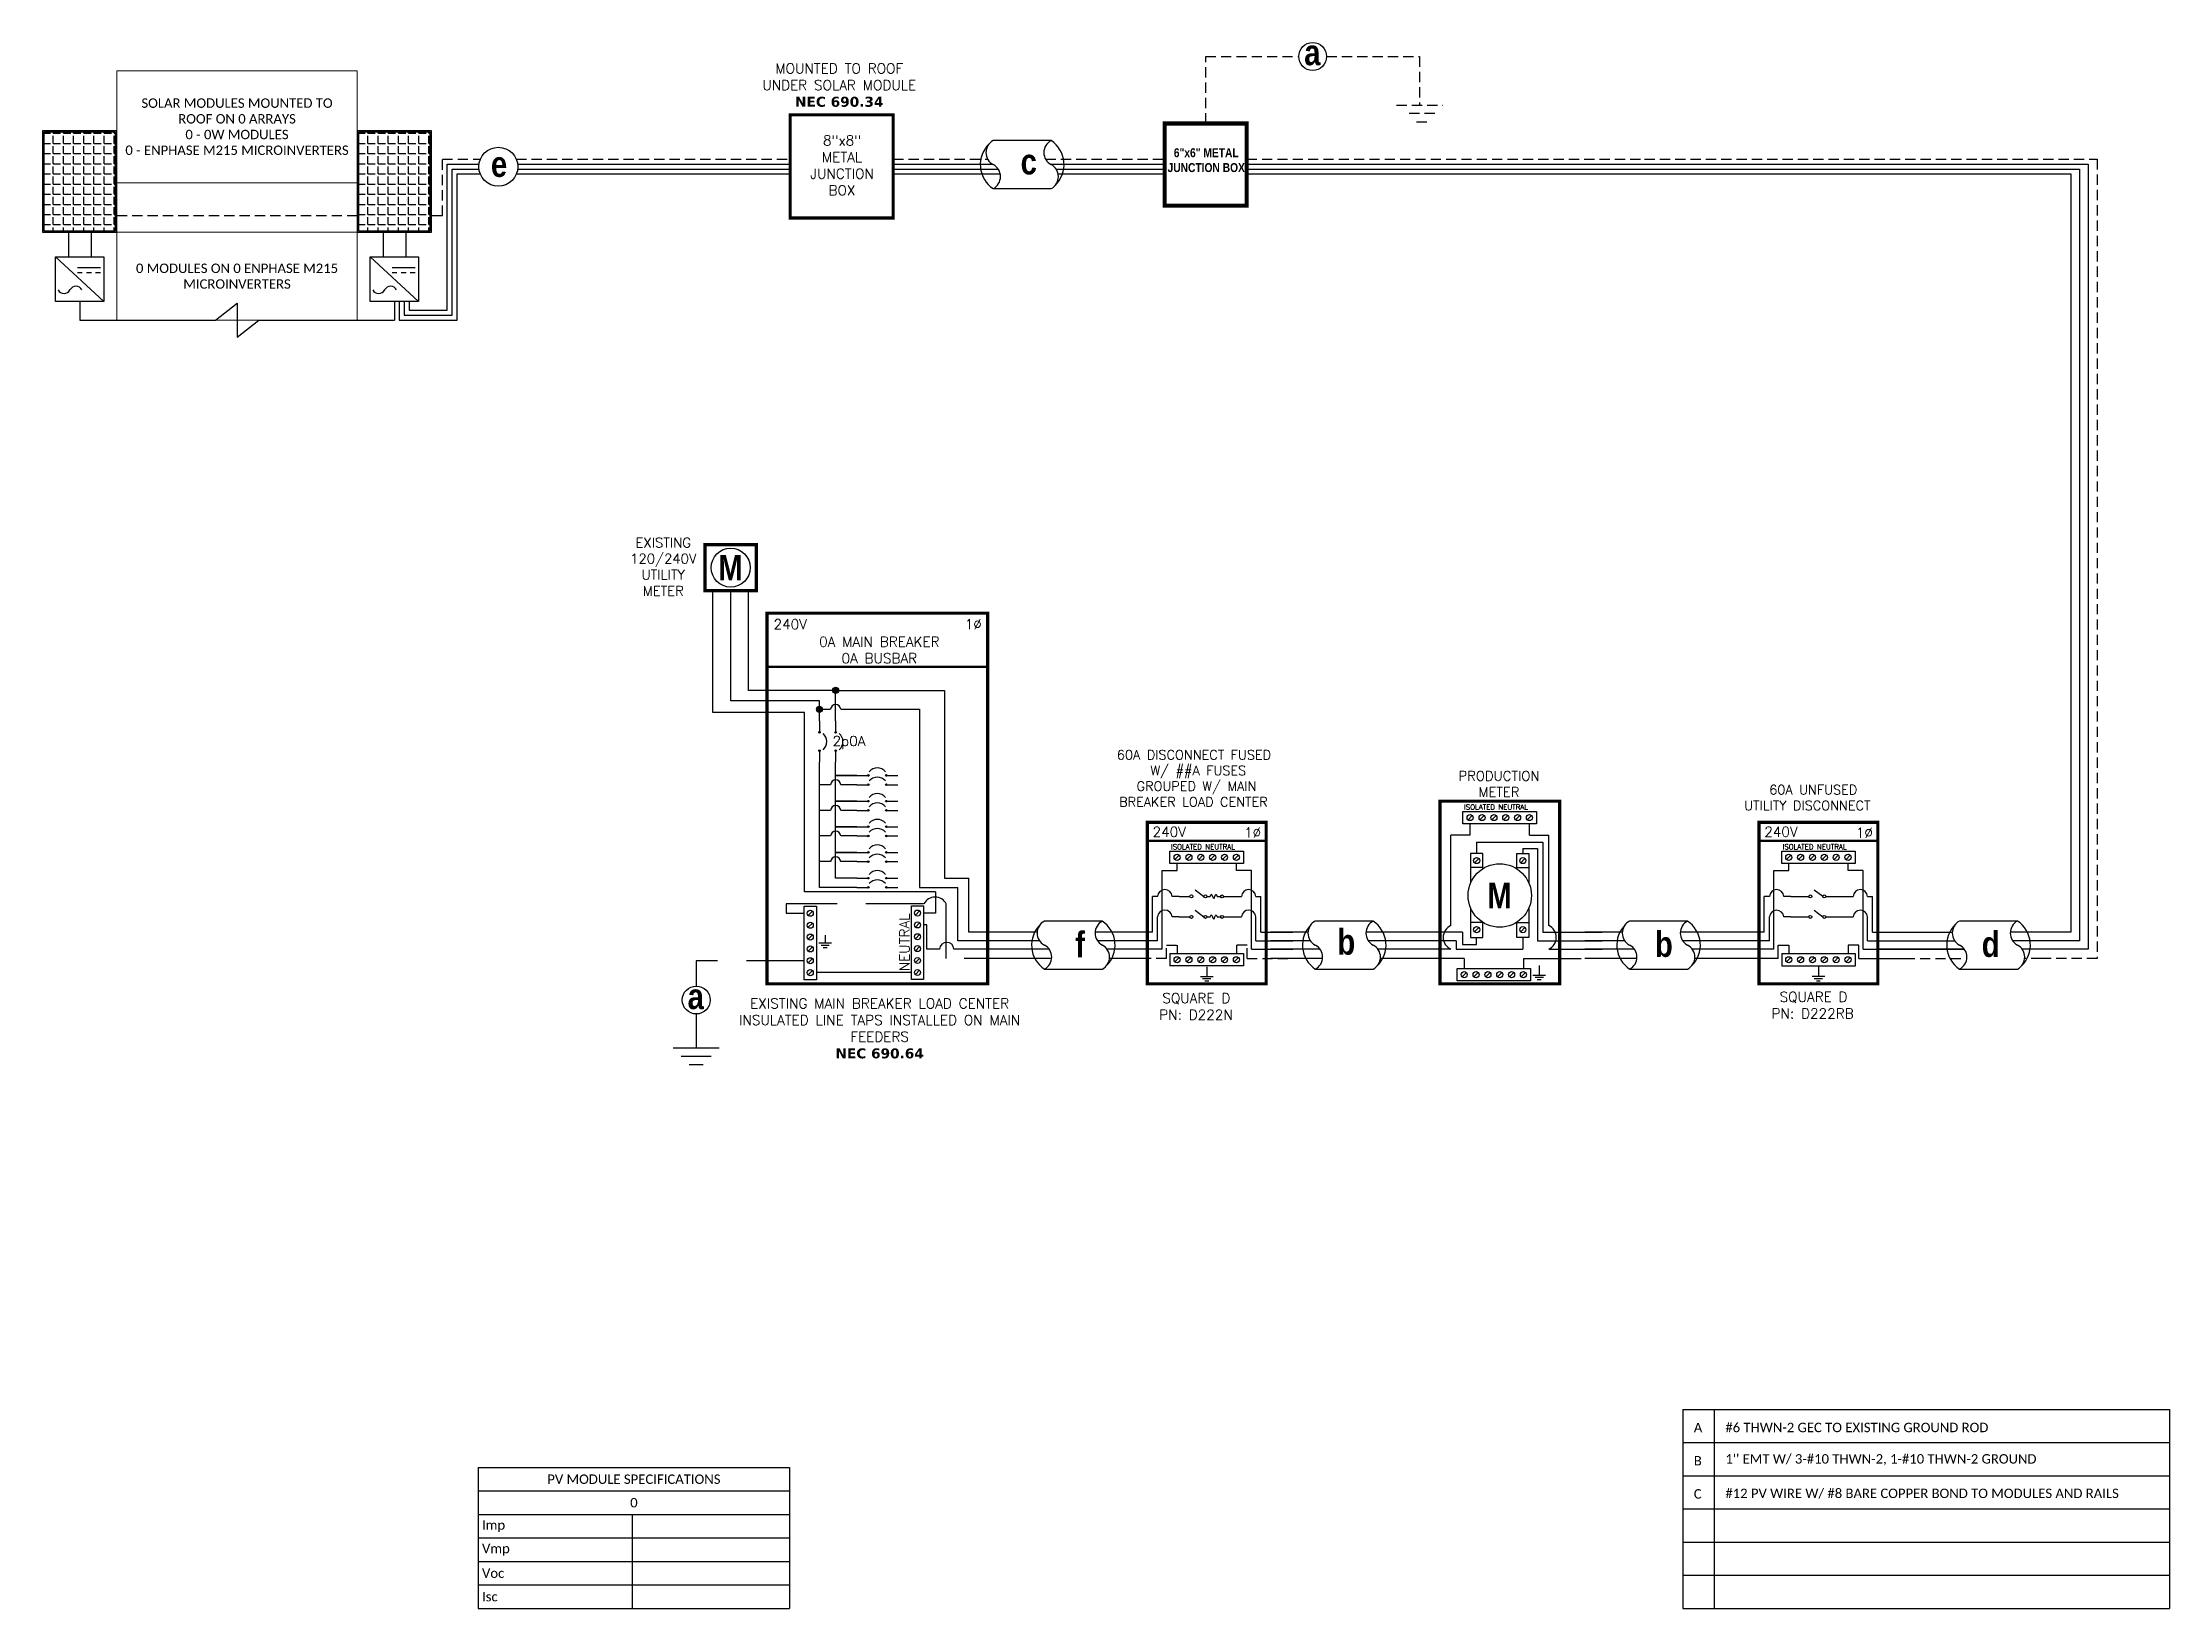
# Model space of a CAD drawing. Header units: feet. Extents: x 21513 to 22293, y 16036 to 16610.
import ezdxf

# ---------------------------------------------------------------- set-up
doc = ezdxf.new("R2010")
doc.units = ezdxf.units.FT
doc.header["$MEASUREMENT"] = 0
doc.linetypes.add('HIDDEN', pattern=[0.375, 0.25, -0.125])
for name, color, linetype in [('ONE LINE BLOCKS', 7, 'Continuous'), ('TABLES', 7, 'Continuous'), ('TEXT', 7, 'Continuous'), ('Z - TITLEBLOCK TXT', 7, 'Continuous')]:
    doc.layers.add(name, color=color, linetype=linetype)
doc.styles.add('ONE LINE TXT', font='techb___.ttf')
doc.styles.get("Standard").update_dxf_attribs({"font": 'simplex.shx'})

msp = doc.modelspace()

# ---------------------------------------------------------------- texts
at = {"layer": 'ONE LINE BLOCKS', "color": 1, "linetype": 'Continuous', "insert": (21939.42, 16571.16), "char_height": 3.2756, "width": 28.3929, "attachment_point": 2, "style": 'ONE LINE TXT'}
msp.add_mtext('6"x6" METAL JUNCTION BOX  ', dxfattribs=at)
at = {"layer": 'TEXT', "color": 1, "char_height": 3.6576, "attachment_point": 5}
for s, width, insert in [(' \\PMOUNTED TO ROOF \\PUNDER SOLAR MODULE\\P{\\fVerdana|b1|i0|c0|p34;NEC 690.34}', 72.4158, (21804.82, 16597.32)), ('8"x8" METAL JUNCTION BOX ', 0.4767, (21805.84, 16564.87))]:
    msp.add_mtext_dynamic_manual_height_columns(s, width=width, gutter_width=7.17, heights=[0], dxfattribs=dict(at, insert=insert))
at = {"layer": 'Z - TITLEBLOCK TXT', "color": 1, "linetype": 'Continuous', "char_height": 9.3833, "attachment_point": 1, "style": 'ONE LINE TXT'}
for s, insert in [('{\\W1;\\C256;a}', (21975.36, 16610.99)), ('{\\W1;\\C256;e}', (21677.05, 16570.03)), ('{\\W1;\\C256;c}', (21871.34, 16570.94)), ('{\\W1;\\C256;f}', (21891.35, 16283.9)), ('{\\W1;\\C256;b}', (21987.51, 16284.82)), ('{\\W1;\\C256;b}', (22103.99, 16284.01)), ('{\\W1;\\C256;d}', (22223.87, 16284.01))]:
    msp.add_mtext_dynamic_manual_height_columns(s, width=0.1385, gutter_width=2.13, heights=[0], dxfattribs=dict(at, insert=insert))

# ---------------------------------------------------------------- blocks, each defined once
blk = doc.blocks.new('*T14')
at = {"layer": 'Defpoints', "color": 8, "linetype": 'ByBlock', "lineweight": 0, "transparency": 16777216}
for p, q in [((0, 0), (88.16, 0)), ((0, 0), (0, -91.46)), ((88.16, 0), (88.16, -91.46)), ((0, -41.08), (88.16, -41.08)), ((0, -59.24), (88.16, -59.24)), ((0, -91.46), (88.16, -91.46))]:
    blk.add_line(p, q, dxfattribs=at)
at = {"color": 0, "linetype": 'Continuous', "transparency": 16777216, "char_height": 3.4544, "width": 80.0359, "attachment_point": 5}
for s, insert in [('{\\fCalibri|b0|i0|c0;SOLAR MODULES MOUNTED TO ROOF ON 0 ARRAYS^J0 - 0W MODULES^J0 - ENPHASE M215 MICROINVERTERS', (44.08, -20.54)), ('{\\fCalibri|b0|i0|c0;', (44.08, -50.16)), ('{\\fCalibri|b0|i0|c0;0 MODULES ON 0 ENPHASE M215 MICROINVERTERS', (44.08, -75.35))]:
    blk.add_mtext(s, dxfattribs=dict(at, insert=insert))
blk = doc.blocks.new('*T12')
at = {"layer": 'Z - TITLEBLOCK TXT', "color": 0, "lineweight": -2, "transparency": 16777216}
for p, q in [((0, 0), (114.19, 0)), ((0, 0), (0, -51.69)), ((114.19, 0), (114.19, -51.69)), ((0, -8.62), (114.19, -8.62)), ((0, -17.23), (114.19, -17.23)), ((56.41, -17.23), (56.41, -51.69)), ((0, -25.85), (114.19, -25.85)), ((0, -34.46), (114.19, -34.46)), ((0, -43.08), (114.19, -43.08)), ((0, -51.69), (114.19, -51.69))]:
    blk.add_line(p, q, dxfattribs=at)
at = {"layer": 'Z - TITLEBLOCK TXT', "color": 0, "linetype": 'Continuous', "transparency": 16777216, "char_height": 3.4544}
for s, insert, width, attachment_point in [('{\\fCalibri|b0|i0|c0;PV MODULE SPECIFICATIONS', (57.09, -4.31), 111.433, 5), ('{\\fCalibri|b0|i0|c0;0', (57.09, -12.92), 111.433, 5), ('{\\fCalibri|b0|i0|c0;Imp', (1.38, -21.54), 53.6551, 4), ('{\\fCalibri|b0|i0|c0;', (57.78, -21.54), 55.0254, 4), ('{\\fCalibri|b0|i0|c0;Vmp', (1.38, -30.15), 53.6551, 4), ('{\\fCalibri|b0|i0|c0;', (57.78, -30.15), 55.0254, 4), ('{\\fCalibri|b0|i0|c0;Voc', (1.38, -38.77), 53.6551, 4), ('{\\fCalibri|b0|i0|c0;', (57.78, -38.77), 55.0254, 4), ('{\\fCalibri|b0|i0|c0;Isc', (1.38, -47.39), 53.6551, 4), ('{\\fCalibri|b0|i0|c0;', (57.78, -47.39), 55.0254, 4)]:
    blk.add_mtext(s, dxfattribs=dict(at, insert=insert, width=width, attachment_point=attachment_point))
blk = doc.blocks.new('*T13')
at = {"linetype": 'ByBlock', "lineweight": -2, "transparency": 16777216}
for p, q in [((0, 0), (178.52, 0)), ((0, 0), (0, -72.97)), ((11.58, 0), (11.58, -72.97)), ((178.52, 0), (178.52, -72.97)), ((0, -12.11), (178.52, -12.11)), ((0, -24.28), (178.52, -24.28)), ((0, -36.46), (178.52, -36.46)), ((0, -48.64), (178.52, -48.64)), ((0, -60.81), (178.52, -60.81)), ((0, -72.97), (178.52, -72.97))]:
    blk.add_line(p, q, dxfattribs=at)
at = {"color": 0, "linetype": 'Continuous', "transparency": 16777216, "char_height": 3.4544, "attachment_point": 7}
for s, insert, width in [('{\\fCalibri|b0|i0|c0;A', (4.06, -8.36), 3.4544), ('{\\fCalibri|b0|i0|c0;#6 THWN-2 GEC TO EXISTING GROUND ROD', (15.65, -8.36), 158.8095), ('{\\fCalibri|b0|i0|c0;B', (4.06, -20.53), 3.4544), ("{\\fCalibri|b0|i0|c0;1'' EMT W/ 3-#10 THWN-2, 1-#10 THWN-2 GROUND", (15.65, -20.53), 158.8095), ('{\\fCalibri|b0|i0|c0;C', (4.06, -32.71), 3.4544), ('{\\fCalibri|b0|i0|c0;#12 PV WIRE W/ #8 BARE COPPER BOND TO MODULES AND RAILS', (15.65, -32.71), 158.8095), ('{\\fCalibri|b0|i0|c0;', (4.06, -44.89), 3.4544), ('{\\fCalibri|b0|i0|c0;', (15.65, -44.89), 158.8095), ('{\\fCalibri|b0|i0|c0;', (4.06, -57.06), 3.4544), ('{\\fCalibri|b0|i0|c0;', (15.65, -57.06), 158.8095), ('{\\fCalibri|b0|i0|c0;', (4.06, -69.22), 3.4544), ('{\\fCalibri|b0|i0|c0;', (15.65, -69.22), 158.8095)]:
    blk.add_mtext(s, dxfattribs=dict(at, insert=insert, width=width))
blk = doc.blocks.new('M_METER PAN')
at = {"color": 253, "linetype": 'Continuous'}
for p, q in [((4.73, 8.02), (4.73, 8.75)), ((8.59, 8.02), (8.59, 8.75)), ((4.73, 8.02), (3.48, 8.02)), ((3.48, 2.14), (3.48, 8.02)), ((8.59, 8.02), (9.84, 8.02)), ((9.84, 2.14), (9.84, 8.02)), ((3.48, 0.61), (0, 0.61)), ((9.84, 0.61), (13.32, 0.61))]:
    blk.add_line(p, q, dxfattribs=at)
at = {"color": 7, "linetype": 'Continuous'}
for p, q in [((5.16, 7.56), (5.16, 6.82)), ((5.16, 7.56), (9.47, 7.56)), ((9.47, 7.56), (9.47, 1.71)), ((4.25, 1.71), (0, 1.71)), ((4.25, 1.71), (4.25, 0.9)), ((9.47, 1.71), (13.32, 1.71)), ((4.25, 0.9), (5.16, 0.9)), ((5.16, 0.9), (5.16, 1.37))]:
    blk.add_line(p, q, dxfattribs=at)
at = {"color": 10, "linetype": 'Continuous'}
for p, q in [((8.16, 7.14), (8.16, 6.82)), ((8.16, 7.14), (9.12, 7.14)), ((9.12, 7.14), (9.12, 1.15)), ((3.83, 1.15), (0, 1.15)), ((3.83, 1.15), (3.83, 0.61)), ((3.83, 0.61), (8.16, 0.61)), ((8.16, 1.37), (8.16, 0.61)), ((9.12, 1.15), (13.32, 1.15))]:
    blk.add_line(p, q, dxfattribs=at)
at = {"color": 1, "linetype": 'Continuous'}
for p, q in [((5.57, 5.9), (4.76, 5.9)), ((7.76, 5.9), (8.56, 5.9)), ((5.57, 2.33), (4.76, 2.33)), ((7.76, 2.33), (8.56, 2.33))]:
    blk.add_line(p, q, dxfattribs=at)
at = {"color": 253, "linetype": 'Continuous'}
for centre, start, end in [((3.82, 1.37), 113.9997, 246.0003), ((9.5, 1.37), 293.9997, 66.0003)]:
    blk.add_arc(centre, 0.835, start, end, dxfattribs=at)
at = {"layer": 'ONE LINE BLOCKS', "lineweight": 50, "const_width": 0.21}
blk.add_lwpolyline([(2.77, -1.65), (2.77, 10.22), (10.55, 10.22), (10.55, -1.65)], close=True, dxfattribs=at)
at = {"layer": 'TEXT', "color": 92, "linetype": 'HIDDEN', "ltscale": 15}
for p, q in [((4.35, 0), (0, 0)), ((4.35, 0), (4.35, -0.65)), ((8.2, 0), (8.2, -0.65)), ((8.2, 0), (13.32, 0))]:
    blk.add_line(p, q, dxfattribs=at)
at = {"layer": 'TEXT', "color": 92, "linetype": 'Continuous', "flags": 128}
for points in [[(8.81, -1.08), (9.64, -1.08)], [(9.5, -1.23), (8.96, -1.23)], [(9.23, -0.46), (9.23, -1.08)], [(9.35, -1.38), (9.1, -1.38)]]:
    blk.add_lwpolyline(points, dxfattribs=at)
at = {"layer": 'TEXT', "linetype": 'Continuous'}
blk.add_circle((6.66, 4.09), 2.06, dxfattribs=at)
at = {"layer": 'Z - TITLEBLOCK TXT', "color": 1, "linetype": 'Continuous'}
for p, q in [((4.27, 8.75), (4.27, 9.55)), ((4.27, 9.55), (9.05, 9.55)), ((9.05, 8.75), (4.27, 8.75)), ((9.05, 9.55), (9.05, 8.75)), ((4.76, 6.82), (4.76, 4.89)), ((5.57, 6.82), (4.76, 6.82)), ((5.57, 5.84), (5.57, 6.82)), ((7.76, 5.84), (7.76, 6.82)), ((7.76, 6.82), (8.56, 6.82)), ((8.56, 6.82), (8.56, 4.89)), ((4.76, 3.3), (4.76, 1.37)), ((8.56, 3.3), (8.56, 1.37)), ((5.57, 1.37), (5.57, 2.35)), ((7.76, 1.37), (7.76, 2.35)), ((4.76, 1.37), (5.57, 1.37)), ((8.56, 1.37), (7.76, 1.37)), ((3.89, -1.45), (3.89, -0.65)), ((3.89, -0.65), (8.66, -0.65)), ((8.66, -0.65), (8.66, -1.45)), ((8.66, -1.45), (3.89, -1.45))]:
    blk.add_line(p, q, dxfattribs=at)
at = {"layer": 'Z - TITLEBLOCK TXT', "color": 4, "linetype": 'Continuous'}
for p, q in [((4.87, 9.29), (4.6, 9.01)), ((5.64, 9.29), (5.37, 9.01)), ((6.42, 9.29), (6.14, 9.01)), ((7.19, 9.29), (6.91, 9.01)), ((7.96, 9.29), (7.68, 9.01)), ((8.73, 9.29), (8.45, 9.01)), ((5.3, 6.5), (5.02, 6.22)), ((8.3, 6.5), (8.02, 6.22)), ((5.3, 2.01), (5.02, 1.73)), ((8.3, 2.01), (8.02, 1.73)), ((4.49, -0.91), (4.21, -1.19)), ((5.26, -0.91), (4.98, -1.19)), ((6.03, -0.91), (5.75, -1.19)), ((6.8, -0.91), (6.52, -1.19)), ((7.57, -0.91), (7.29, -1.19)), ((8.34, -0.91), (8.06, -1.19))]:
    blk.add_line(p, q, dxfattribs=at)
for centre in [(4.73, 9.15), (5.51, 9.15), (6.28, 9.15), (7.05, 9.15), (7.82, 9.15), (8.59, 9.15), (5.16, 6.36), (8.16, 6.36), (5.16, 1.87), (8.16, 1.87), (4.35, -1.05), (5.12, -1.05), (5.89, -1.05), (6.66, -1.05), (7.43, -1.05), (8.2, -1.05)]:
    blk.add_circle(centre, 0.197, dxfattribs=at)
at = {"layer": 'TABLES', "color": 4, "linetype": 'Continuous'}
blk.add_text('ISOLATED NEUTRAL', height=0.3321, dxfattribs=at).set_placement((4.34, 9.67))
at = {"layer": 'TEXT', "color": 1, "insert": (6.61, 11.34), "char_height": 0.6278, "attachment_point": 5}
blk.add_mtext_dynamic_manual_height_columns('PRODUCTION METER', width=1.3203, gutter_width=7.17, heights=[0], dxfattribs=at)
at = {"layer": 'Z - TITLEBLOCK TXT', "color": 253, "linetype": 'Continuous', "style": 'ONE LINE TXT'}
blk.add_text('M', height=1.66, dxfattribs=at).set_placement((5.85, 3.26))
blk = doc.blocks.new('*U17')
at = {"color": 0}
blk.add_blockref('M_METER PAN', (0, 0), dxfattribs=at)
blk = doc.blocks.new('M_MAIN DISCONNECT')
at = {"color": 253, "linetype": 'Continuous'}
for p, q in [((10.94, -17.67), (10.94, -15.06)), ((32.69, -17.67), (32.69, -15.06)), ((5.45, -46.43), (5.45, -17.67)), ((5.45, -17.67), (10.94, -17.67)), ((38.18, -17.67), (32.69, -17.67)), ((38.18, -46.43), (38.18, -17.67)), ((5.45, -46.43), (-9.78, -46.43)), ((38.18, -46.43), (53.41, -46.43))]:
    blk.add_line(p, q, dxfattribs=at)
at = {"color": 7, "linetype": 'Continuous'}
for p, q in [((1.95, -40.22), (1.95, -27.1)), ((3.81, -27.1), (1.95, -27.1)), ((11.72, -27.1), (9.09, -27.1)), ((31.91, -27.1), (34.54, -27.1)), ((39.82, -27.1), (41.69, -27.1)), ((41.69, -40.22), (41.69, -27.1)), ((1.95, -40.22), (-9.78, -40.22)), ((41.69, -40.22), (53.41, -40.22))]:
    blk.add_line(p, q, dxfattribs=at)
at = {"color": 1, "linetype": 'Continuous'}
for p, q in [((21.88, -27.1), (23.12, -27.1)), ((25.67, -27.11), (26.91, -27.11)), ((21.88, -34.64), (23.12, -34.64)), ((25.67, -34.64), (26.91, -34.64))]:
    blk.add_line(p, q, dxfattribs=at)
at = {"color": 10, "linetype": 'Continuous'}
for p, q in [((3.81, -43.39), (3.81, -34.64)), ((11.72, -34.64), (9.09, -34.64)), ((31.91, -34.64), (34.54, -34.64)), ((39.82, -43.39), (39.82, -34.64)), ((3.81, -43.39), (-9.78, -43.39)), ((39.82, -43.39), (53.41, -43.39))]:
    blk.add_line(p, q, dxfattribs=at)
at = {"color": 7, "linetype": 'Continuous'}
for centre in [(6.45, -27.26), (37.18, -27.26)]:
    blk.add_arc(centre, 2.64, 3.28193, 176.71807, dxfattribs=at)
at = {"color": 10, "linetype": 'Continuous'}
for centre in [(6.45, -34.79), (37.18, -34.79)]:
    blk.add_arc(centre, 2.64, 3.28193, 176.71807, dxfattribs=at)
at = {"color": 1, "linetype": 'Continuous'}
for points in [[(23.12, -27.1), (23.5, -26.34), (24.4, -27.87), (25.22, -26.34), (25.67, -27.11)], [(23.12, -34.64), (23.5, -33.88), (24.4, -35.4), (25.22, -33.88), (25.67, -34.64)]]:
    blk.add_spline(points, degree=3, dxfattribs=at)
at = {"layer": 'ONE LINE BLOCKS', "lineweight": 50}
blk.add_line((0, -6.77), (43.61, -6.77), dxfattribs=at)
at = {"layer": 'ONE LINE BLOCKS', "lineweight": 50, "const_width": 1.19}
blk.add_lwpolyline([(0, -59.17), (0, 0), (43.61, 0), (43.61, -59.17)], close=True, dxfattribs=at)
at = {"layer": 'TEXT', "color": 92, "linetype": 'HIDDEN', "ltscale": 15}
for p, q in [((7.03, -49.88), (7.03, -44.94)), ((7.03, -44.94), (10.94, -44.94)), ((10.94, -44.94), (10.94, -48.08)), ((36.6, -44.94), (32.69, -44.94)), ((32.69, -44.94), (32.69, -48.08)), ((36.6, -49.88), (36.6, -44.94)), ((7.03, -49.88), (-9.78, -49.88)), ((36.6, -49.88), (53.41, -49.88))]:
    blk.add_line(p, q, dxfattribs=at)
at = {"layer": 'TEXT', "color": 92, "linetype": 'Continuous', "flags": 128}
for points in [[(21.82, -52.94), (21.82, -56.44)], [(19.48, -56.44), (24.16, -56.44)], [(23.35, -57.31), (20.29, -57.31)], [(22.53, -58.18), (21.1, -58.18)]]:
    blk.add_lwpolyline(points, dxfattribs=at)
at = {"layer": 'Z - TITLEBLOCK TXT', "color": 1, "linetype": 'Continuous'}
for p, q in [((8.34, -15.06), (8.34, -10.52)), ((8.34, -10.52), (35.29, -10.52)), ((35.29, -15.06), (8.34, -15.06)), ((35.29, -10.52), (35.29, -15.06)), ((11.72, -27.1), (15.64, -27.1)), ((17.54, -24.65), (20.8, -27.1)), ((27.99, -27.11), (31.91, -27.11)), ((11.72, -34.64), (15.64, -34.64)), ((17.54, -32.19), (20.8, -34.63)), ((27.99, -34.64), (31.91, -34.64)), ((8.34, -48.08), (35.29, -48.08)), ((8.34, -48.08), (8.34, -52.62)), ((35.29, -52.62), (8.34, -52.62)), ((35.29, -48.08), (35.29, -52.62))]:
    blk.add_line(p, q, dxfattribs=at)
at = {"layer": 'Z - TITLEBLOCK TXT', "color": 4, "linetype": 'Continuous'}
for p, q in [((11.73, -12), (10.15, -13.58)), ((16.08, -12), (14.5, -13.58)), ((20.43, -12), (18.86, -13.58)), ((24.78, -12), (23.21, -13.58)), ((29.13, -12), (27.56, -13.58)), ((33.48, -12), (31.91, -13.58)), ((11.73, -49.56), (10.15, -51.13)), ((16.08, -49.56), (14.5, -51.13)), ((20.43, -49.56), (18.86, -51.13)), ((24.78, -49.56), (23.21, -51.13)), ((29.13, -49.56), (27.56, -51.13)), ((33.48, -49.56), (31.91, -51.13))]:
    blk.add_line(p, q, dxfattribs=at)
for centre in [(10.94, -12.79), (15.29, -12.79), (19.64, -12.79), (23.99, -12.79), (28.34, -12.79), (32.69, -12.79), (10.94, -50.35), (15.29, -50.35), (19.64, -50.35), (23.99, -50.35), (28.34, -50.35), (32.69, -50.35)]:
    blk.add_circle(centre, 1.11, dxfattribs=at)
at = {"layer": 'Z - TITLEBLOCK TXT', "color": 1, "linetype": 'Continuous'}
for centre in [(16.18, -27.1), (21.34, -27.1), (27.45, -27.11), (16.18, -34.64), (21.34, -34.64), (27.45, -34.64)]:
    blk.add_circle(centre, 0.541, dxfattribs=at)
at = {"layer": 'TABLES', "color": 4, "linetype": 'Continuous'}
blk.add_text('ISOLATED NEUTRAL', height=1.8743, dxfattribs=at).set_placement((8.7, -9.86))
at = {"layer": 'TEXT', "color": 1}
for s, width, gutter_width, heights, insert, char_height, attachment_point in [('\\A1;\\pi4.1167;60A DISCONNECT FUSED \\P\\pi16.454;W/ ##A FUSES\\P\\pi11.355;GROUPED W/ MAIN \\P\\pi4.9392;BREAKER LOAD CENTER', 71.8931, 92.23, [24.13], (-15.26, 26.55), 3.4544, 1), ('240V', 0.1481, 0.75, [0], (8.07, -3.44), 3.658, 5), ('1∅', 0.1481, 0.75, [0], (38.63, -3.74), 3.658, 5), ('\\A1;\\pi3.6942,t21.982;SQUARE D\\P\\pi2.5621,t20.85;PN: D222N', 35.0816, 28.88, [13.54], (1.84, -62.59), 3.6576, 1)]:
    blk.add_mtext_dynamic_manual_height_columns(s, width=width, gutter_width=gutter_width, heights=heights, dxfattribs=dict(at, insert=insert, char_height=char_height, attachment_point=attachment_point))
blk = doc.blocks.new('*U16')
blk.add_blockref('M_MAIN DISCONNECT', (0, 0))
blk = doc.blocks.new('*U9')
at = {"color": 7, "linetype": 'Continuous'}
for p, q in [((2.44, 1.71), (0, 1.71)), ((6.67, 2.43), (2.91, 2.43)), ((9.57, 1.71), (6.2, 1.71)), ((2.91, -0.69), (6.67, -0.69))]:
    blk.add_line(p, q, dxfattribs=at)
at = {"color": 10, "linetype": 'Continuous'}
for p, q in [((2.59, 1.15), (0, 1.15)), ((9.57, 1.15), (6.35, 1.15))]:
    blk.add_line(p, q, dxfattribs=at)
at = {"color": 253, "linetype": 'Continuous'}
for p, q in [((3.21, 0.61), (0, 0.61)), ((9.57, 0.61), (6.97, 0.61))]:
    blk.add_line(p, q, dxfattribs=at)
at = {"color": 7, "linetype": 'Continuous'}
for centre, start, end in [((3.94, 0.87), 133.9732, 236.4265), ((5.63, 0.87), 313.9732, 56.4265)]:
    blk.add_arc(centre, 1.87, start, end, dxfattribs=at)
at = {"layer": 'TEXT', "color": 92, "linetype": 'HIDDEN', "ltscale": 15}
for p, q in [((3.37, 0), (0, 0)), ((9.57, 0), (7.14, 0))]:
    blk.add_line(p, q, dxfattribs=at)
at = {"layer": 'Z - TITLEBLOCK TXT', "linetype": 'Continuous'}
for centre, start, end in [((3.31, 1.65), 117.6639, 242.3361), ((7.08, 1.65), 117.6639, 242.3361), ((2.5, 0.09), 297.6639, 62.3361), ((6.26, 0.09), 297.6639, 62.3361)]:
    blk.add_arc(centre, 0.882, start, end, dxfattribs=at)
blk = doc.blocks.new('M_LINE TAPS')
at = {"layer": 'ONE LINE BLOCKS', "linetype": 'Continuous'}
h = blk.add_hatch(color=254, dxfattribs=at)
h.dxf.hatch_style = 1
edge = h.paths.add_edge_path()
edge.add_arc((-12.11, 17.42), 0.197, 0, 360)
h = blk.add_hatch(color=254, dxfattribs=at)
h.dxf.hatch_style = 1
edge = h.paths.add_edge_path()
edge.add_arc((-13.16, 16.19), 0.197, 0, 360)
h = blk.add_hatch(color=1, dxfattribs=at)
h.dxf.hatch_style = 1
edge = h.paths.add_edge_path()
edge.add_arc((-13.16, 14.69), 0.0515, 0, 360)
h = blk.add_hatch(color=1, dxfattribs=at)
h.dxf.hatch_style = 1
edge = h.paths.add_edge_path()
edge.add_arc((-12.11, 14.69), 0.0515, 0, 360)
h = blk.add_hatch(color=1, dxfattribs=at)
h.dxf.hatch_style = 1
edge = h.paths.add_edge_path()
edge.add_arc((-13.16, 13.5), 0.0515, 0, 360)
h = blk.add_hatch(color=1, dxfattribs=at)
h.dxf.hatch_style = 1
edge = h.paths.add_edge_path()
edge.add_arc((-12.11, 13.5), 0.0515, 0, 360)
h = blk.add_hatch(color=1, dxfattribs=at)
h.dxf.hatch_style = 1
edge = h.paths.add_edge_path()
edge.add_arc((-9.99, 11.89), 0.0515, 0, 360)
h = blk.add_hatch(color=1, dxfattribs=at)
h.dxf.hatch_style = 1
edge = h.paths.add_edge_path()
edge.add_arc((-9.99, 11.29), 0.0515, 0, 360)
h = blk.add_hatch(color=1, dxfattribs=at)
h.dxf.hatch_style = 1
edge = h.paths.add_edge_path()
edge.add_arc((-8.81, 11.89), 0.0515, 0, 360)
h = blk.add_hatch(color=1, dxfattribs=at)
h.dxf.hatch_style = 1
edge = h.paths.add_edge_path()
edge.add_arc((-8.81, 11.29), 0.0515, 0, 360)
h = blk.add_hatch(color=1, dxfattribs=at)
h.dxf.hatch_style = 1
edge = h.paths.add_edge_path()
edge.add_arc((-9.99, 10.22), 0.0515, 0, 360)
h = blk.add_hatch(color=1, dxfattribs=at)
h.dxf.hatch_style = 1
edge = h.paths.add_edge_path()
edge.add_arc((-8.81, 10.22), 0.0515, 0, 360)
h = blk.add_hatch(color=1, dxfattribs=at)
h.dxf.hatch_style = 1
edge = h.paths.add_edge_path()
edge.add_arc((-9.99, 9.62), 0.0515, 0, 360)
h = blk.add_hatch(color=1, dxfattribs=at)
h.dxf.hatch_style = 1
edge = h.paths.add_edge_path()
edge.add_arc((-9.99, 8.56), 0.0515, 0, 360)
h = blk.add_hatch(color=1, dxfattribs=at)
h.dxf.hatch_style = 1
edge = h.paths.add_edge_path()
edge.add_arc((-8.81, 9.62), 0.0515, 0, 360)
h = blk.add_hatch(color=1, dxfattribs=at)
h.dxf.hatch_style = 1
edge = h.paths.add_edge_path()
edge.add_arc((-8.81, 8.56), 0.0515, 0, 360)
h = blk.add_hatch(color=1, dxfattribs=at)
h.dxf.hatch_style = 1
edge = h.paths.add_edge_path()
edge.add_arc((-9.99, 7.96), 0.0515, 0, 360)
h = blk.add_hatch(color=1, dxfattribs=at)
h.dxf.hatch_style = 1
edge = h.paths.add_edge_path()
edge.add_arc((-9.99, 6.89), 0.0515, 0, 360)
h = blk.add_hatch(color=1, dxfattribs=at)
h.dxf.hatch_style = 1
edge = h.paths.add_edge_path()
edge.add_arc((-8.81, 7.96), 0.0515, 0, 360)
h = blk.add_hatch(color=1, dxfattribs=at)
h.dxf.hatch_style = 1
edge = h.paths.add_edge_path()
edge.add_arc((-8.81, 6.89), 0.0515, 0, 360)
h = blk.add_hatch(color=1, dxfattribs=at)
h.dxf.hatch_style = 1
edge = h.paths.add_edge_path()
edge.add_arc((-9.99, 6.29), 0.0515, 0, 360)
h = blk.add_hatch(color=1, dxfattribs=at)
h.dxf.hatch_style = 1
edge = h.paths.add_edge_path()
edge.add_arc((-8.81, 6.29), 0.0515, 0, 360)
h = blk.add_hatch(color=1, dxfattribs=at)
h.dxf.hatch_style = 1
edge = h.paths.add_edge_path()
edge.add_arc((-9.99, 5.22), 0.0515, 0, 360)
h = blk.add_hatch(color=1, dxfattribs=at)
h.dxf.hatch_style = 1
edge = h.paths.add_edge_path()
edge.add_arc((-9.99, 4.62), 0.0515, 0, 360)
h = blk.add_hatch(color=1, dxfattribs=at)
h.dxf.hatch_style = 1
edge = h.paths.add_edge_path()
edge.add_arc((-8.81, 5.22), 0.0515, 0, 360)
h = blk.add_hatch(color=1, dxfattribs=at)
h.dxf.hatch_style = 1
edge = h.paths.add_edge_path()
edge.add_arc((-8.81, 4.62), 0.0515, 0, 360)
at = {"color": 155, "true_color": 0x647190}
blk.add_line((-16.57, 22.43), (-2.23, 22.43), dxfattribs=at)
at = {"color": 10, "linetype": 'Continuous'}
for p, q in [((-4.18, 1.15), (-4.18, 4.62)), ((-3.46, 4.62), (-3.46, 4.62)), ((0, 1.15), (-4.18, 1.15))]:
    blk.add_line(p, q, dxfattribs=at)
at = {"color": 7, "linetype": 'Continuous'}
for p, q in [((-3.46, 1.71), (-3.46, 5.22)), ((0, 1.71), (-3.46, 1.71))]:
    blk.add_line(p, q, dxfattribs=at)
at = {"color": 253, "linetype": 'Continuous'}
for p, q in [((-6.18, 2.18), (-6.39, 2.18)), ((-6.18, 0.61), (-6.18, 2.18)), ((-5.36, 0.61), (-6.18, 0.61)), ((0, 0.61), (-4.42, 0.61))]:
    blk.add_line(p, q, dxfattribs=at)
at = {"color": 7, "linetype": 'Continuous'}
blk.add_circle((-21.17, -2.7), 0.906, dxfattribs=at)
at = {"color": 253, "linetype": 'Continuous'}
blk.add_arc((-4.89, 0.58), 0.468, 3.2819, 176.7181, dxfattribs=at)
at = {"layer": 'ONE LINE BLOCKS', "lineweight": 50}
blk.add_line((-16.57, 18.95), (-2.23, 18.95), dxfattribs=at)
at = {"layer": 'ONE LINE BLOCKS', "lineweight": 50, "const_width": 0.21}
for points in [[(-20.6, 23.9), (-20.6, 26.89), (-17.26, 26.89), (-17.26, 23.9)], [(-16.57, -1.65), (-16.57, 22.43), (-2.23, 22.43), (-2.23, -1.65)]]:
    blk.add_lwpolyline(points, close=True, dxfattribs=at)
at = {"layer": 'TEXT', "color": 92, "linetype": 'HIDDEN', "ltscale": 15}
for p, q in [((-6.39, 3.55), (-15.33, 3.55)), ((-15.33, 3.55), (-15.33, 2.94)), ((-15.33, 2.94), (-14.16, 2.94)), ((-4.92, 0), (-4.92, 3.55)), ((0, 0), (-4.92, 0)), ((-14.16, -0.15), (-21.17, -0.15)), ((-21.17, -0.15), (-21.17, -1.8)), ((-21.17, -3.61), (-21.17, -5.8))]:
    blk.add_line(p, q, dxfattribs=at)
at = {"layer": 'TEXT', "color": 92, "linetype": 'Continuous', "ltscale": 15}
blk.add_line((-7.19, -0.92), (-13.36, -0.92), dxfattribs=at)
at = {"layer": 'TEXT', "color": 92, "linetype": 'Continuous', "flags": 128}
for points in [[(-12.79, 1.51), (-12.79, 1.01)], [(-13.2, 1.01), (-12.38, 1.01)], [(-12.52, 0.85), (-13.06, 0.85)], [(-12.66, 0.7), (-12.92, 0.7)]]:
    blk.add_lwpolyline(points, dxfattribs=at)
at = {"layer": 'TEXT', "color": 92, "linetype": 'Continuous', "ltscale": 4, "flags": 128}
for points in [[(-22.67, -5.8), (-19.67, -5.8)], [(-20.19, -6.36), (-22.15, -6.36)], [(-20.71, -6.91), (-21.63, -6.91)]]:
    blk.add_lwpolyline(points, dxfattribs=at)
at = {"layer": 'TEXT', "linetype": 'Continuous'}
blk.add_circle((-18.93, 25.39), 1.27, dxfattribs=at)
at = {"layer": 'TEXT', "color": 92, "linetype": 'Continuous', "ltscale": 0.3}
blk.add_arc((-5.65, 3.16), 0.824, 27.6639, 152.3361, dxfattribs=at)
at = {"layer": 'Z - TITLEBLOCK TXT', "color": 253, "linetype": 'Continuous'}
for p, q in [((-20.08, 15.98), (-20.08, 23.9)), ((-14.13, 15.98), (-20.08, 15.98)), ((-14.13, 4.34), (-14.13, 15.98)), ((-5.63, 4.34), (-14.13, 4.34)), ((-5.63, 4.34), (-5.63, 2.95)), ((-5.63, 2.95), (-6.39, 2.95))]:
    blk.add_line(p, q, dxfattribs=at)
at = {"layer": 'Z - TITLEBLOCK TXT', "color": 10, "linetype": 'Continuous'}
for p, q in [((-18.93, 16.74), (-18.93, 23.9)), ((-13.16, 16.74), (-18.93, 16.74)), ((-13.16, 15.43), (-13.16, 16.74)), ((-12.97, 16.19), (-12.45, 16.19)), ((-11.78, 16.19), (-6.66, 16.19)), ((-6.66, 16.19), (-6.66, 4.62)), ((-13.16, 4.62), (-13.16, 12.76)), ((-12.45, 11.29), (-13.16, 11.29)), ((-10.73, 11.29), (-11.78, 11.29)), ((-12.45, 9.62), (-13.16, 9.62)), ((-10.73, 9.62), (-11.78, 9.62)), ((-12.45, 7.96), (-13.16, 7.96)), ((-10.73, 7.96), (-11.78, 7.96)), ((-12.45, 6.29), (-13.16, 6.29)), ((-10.73, 6.29), (-11.78, 6.29)), ((-10.73, 4.62), (-13.16, 4.62)), ((-6.66, 4.62), (-4.18, 4.62))]:
    blk.add_line(p, q, dxfattribs=at)
at = {"layer": 'Z - TITLEBLOCK TXT', "color": 7, "linetype": 'Continuous'}
for p, q in [((-17.78, 17.42), (-17.78, 23.9)), ((-12.11, 17.42), (-17.78, 17.42)), ((-12.11, 15.43), (-12.11, 17.42)), ((-11.92, 17.42), (-5.04, 17.42)), ((-5.04, 17.42), (-5.04, 5.22)), ((-12.11, 10.22), (-12.11, 12.76)), ((-12.11, 11.89), (-10.73, 11.89)), ((-10.73, 11.89), (-12.11, 11.89)), ((-12.11, 8.56), (-12.11, 10.22)), ((-12.11, 10.22), (-10.73, 10.22)), ((-10.73, 10.22), (-12.11, 10.22)), ((-12.11, 6.89), (-12.11, 8.56)), ((-12.11, 8.56), (-10.73, 8.56)), ((-10.73, 8.56), (-12.11, 8.56)), ((-12.11, 5.22), (-12.11, 6.89)), ((-12.11, 6.89), (-10.73, 6.89)), ((-10.73, 6.89), (-12.11, 6.89)), ((-10.73, 5.22), (-12.11, 5.22)), ((-5.04, 5.22), (-3.46, 5.22))]:
    blk.add_line(p, q, dxfattribs=at)
at = {"layer": 'Z - TITLEBLOCK TXT', "color": 1, "linetype": 'Continuous'}
for p, q in [((-14.16, -1.38), (-14.16, 3.4)), ((-14.16, 3.4), (-13.36, 3.4)), ((-13.36, 3.4), (-13.36, -1.38)), ((-7.19, -1.37), (-7.19, 3.41)), ((-7.19, 3.41), (-6.39, 3.41)), ((-6.39, 3.41), (-6.39, -1.37)), ((-13.36, -1.38), (-14.16, -1.38)), ((-6.39, -1.37), (-7.19, -1.37))]:
    blk.add_line(p, q, dxfattribs=at)
at = {"layer": 'Z - TITLEBLOCK TXT', "color": 4, "linetype": 'Continuous'}
for p, q in [((-13.62, 3.07), (-13.9, 2.8)), ((-6.65, 3.09), (-6.93, 2.81)), ((-13.62, 2.3), (-13.9, 2.03)), ((-13.62, 1.53), (-13.9, 1.25)), ((-6.65, 2.32), (-6.93, 2.04)), ((-6.65, 1.55), (-6.93, 1.27)), ((-13.62, 0.76), (-13.9, 0.48)), ((-6.65, 0.78), (-6.93, 0.5)), ((-6.65, 0), (-6.93, -0.27)), ((-13.62, -0.01), (-13.9, -0.29)), ((-13.62, -0.78), (-13.9, -1.06)), ((-6.65, -0.77), (-6.93, -1.04))]:
    blk.add_line(p, q, dxfattribs=at)
at = {"layer": 'Z - TITLEBLOCK TXT', "color": 1, "linetype": 'Continuous', "flags": 128}
for points in [[(-13.16, 15.43), (-13.16, 14.69)], [(-13.16, 15.43), (-13.16, 14.69)], [(-12.11, 15.43), (-12.11, 14.69)], [(-12.11, 15.43), (-12.11, 14.69)], [(-13.16, 13.5), (-13.16, 12.76)], [(-12.11, 13.5), (-12.11, 12.76)], [(-10.73, 11.89), (-9.99, 11.89)], [(-10.73, 11.89), (-9.99, 11.89)], [(-10.73, 11.29), (-9.99, 11.29)], [(-10.73, 11.29), (-9.99, 11.29)], [(-8.81, 11.89), (-8.06, 11.89)], [(-8.81, 11.29), (-8.06, 11.29)], [(-10.73, 10.22), (-9.99, 10.22)], [(-10.73, 10.22), (-9.99, 10.22)], [(-8.81, 10.22), (-8.06, 10.22)], [(-10.73, 9.62), (-9.99, 9.62)], [(-10.73, 9.62), (-9.99, 9.62)], [(-10.73, 8.56), (-9.99, 8.56)], [(-10.73, 8.56), (-9.99, 8.56)], [(-8.81, 9.62), (-8.06, 9.62)], [(-8.81, 8.56), (-8.06, 8.56)], [(-10.73, 7.96), (-9.99, 7.96)], [(-10.73, 7.96), (-9.99, 7.96)], [(-8.81, 7.96), (-8.06, 7.96)], [(-10.73, 6.89), (-9.99, 6.89)], [(-10.73, 6.89), (-9.99, 6.89)], [(-10.73, 6.29), (-9.99, 6.29)], [(-10.73, 6.29), (-9.99, 6.29)], [(-8.81, 6.89), (-8.06, 6.89)], [(-8.81, 6.29), (-8.06, 6.29)], [(-10.73, 5.22), (-9.99, 5.22)], [(-10.73, 5.22), (-9.99, 5.22)], [(-10.73, 4.62), (-9.99, 4.62)], [(-10.73, 4.62), (-9.99, 4.62)], [(-8.81, 5.22), (-8.06, 5.22)], [(-8.81, 4.62), (-8.06, 4.62)]]:
    blk.add_lwpolyline(points, dxfattribs=at)
at = {"layer": 'Z - TITLEBLOCK TXT', "color": 7, "linetype": 'Continuous'}
for centre in [(-12.11, 17.42), (-12.11, 17.42), (-13.16, 16.19)]:
    blk.add_circle(centre, 0.197, dxfattribs=at)
at = {"layer": 'Z - TITLEBLOCK TXT', "color": 1, "linetype": 'Continuous'}
for centre in [(-13.16, 14.69), (-12.11, 14.69), (-13.16, 13.5), (-12.11, 13.5), (-9.99, 11.89), (-9.99, 11.29), (-8.81, 11.89), (-8.81, 11.29), (-9.99, 10.22), (-8.81, 10.22), (-9.99, 9.62), (-9.99, 8.56), (-8.81, 9.62), (-8.81, 8.56), (-9.99, 7.96), (-9.99, 6.89), (-8.81, 7.96), (-8.81, 6.89), (-9.99, 6.29), (-8.81, 6.29), (-9.99, 5.22), (-9.99, 4.62), (-8.81, 5.22), (-8.81, 4.62)]:
    blk.add_circle(centre, 0.0515, dxfattribs=at)
at = {"layer": 'Z - TITLEBLOCK TXT', "color": 4, "linetype": 'Continuous'}
for centre in [(-13.76, 2.94), (-6.79, 2.95), (-13.76, 2.16), (-13.76, 1.39), (-6.79, 2.18), (-6.79, 1.41), (-13.76, 0.62), (-13.76, -0.15), (-6.79, 0.64), (-6.79, -0.13), (-13.76, -0.92), (-6.79, -0.91)]:
    blk.add_circle(centre, 0.197, dxfattribs=at)
at = {"layer": 'Z - TITLEBLOCK TXT', "color": 10, "linetype": 'Continuous'}
for centre in [(-12.11, 16.17), (-12.11, 11.27), (-12.11, 9.6), (-12.11, 7.94), (-12.11, 6.27)]:
    blk.add_arc(centre, 0.332, 3.2937, 176.7063, dxfattribs=at)
at = {"layer": 'Z - TITLEBLOCK TXT', "color": 1, "linetype": 'Continuous'}
for centre, start, end in [((-13.38, 14.09), 310.3392, 49.6608), ((-12.33, 14.09), 310.3392, 49.6608), ((-9.4, 11.68), 40.3392, 139.6608), ((-9.4, 11.08), 40.3392, 139.6608), ((-9.4, 10.01), 40.3392, 139.6608), ((-9.4, 9.41), 40.3392, 139.6608), ((-9.4, 8.34), 40.3392, 139.6608), ((-9.4, 7.75), 40.3392, 139.6608), ((-9.4, 6.68), 40.3392, 139.6608), ((-9.4, 6.08), 40.3392, 139.6608), ((-9.4, 5.01), 40.3392, 139.6608), ((-9.4, 4.41), 40.3392, 139.6608)]:
    blk.add_arc(centre, 0.697, start, end, dxfattribs=at)
at = {"layer": 'TABLES', "color": 1, "linetype": 'Continuous'}
blk.add_text('NEUTRAL', height=0.648, rotation=90, dxfattribs=at).set_placement((-7.31, -0.83))
at = {"layer": 'TEXT', "color": 1, "attachment_point": 5}
for s, width, gutter_width, heights, insert, char_height in [('EXISTING\\P120/240V UTILITY METER', 0.0523, 7.17, [0], (-23.31, 25.45), 0.6278), ('240V', 0.1481, 0.75, [0], (-15.06, 21.71), 0.648), ('0A MAIN BREAKER\\P0A BUSBAR', 11.199, 0.75, [0], (-9.27, 20.04), 0.648), ('1∅', 0.1481, 0.75, [0], (-3.17, 21.71), 0.648), ('2p0A', 0.1481, 0.75, [0], (-11.24, 14.02), 0.648), ('EXISTING MAIN BREAKER LOAD CENTER INSULATED LINE TAPS INSTALLED ON MAIN FEEDERS\\P{\\fVerdana|b1|i0|c0|p34;NEC 690.64}', 18.4888, 7.17, [6], (-9.25, -4.55), 0.648)]:
    blk.add_mtext_dynamic_manual_height_columns(s, width=width, gutter_width=gutter_width, heights=heights, dxfattribs=dict(at, insert=insert, char_height=char_height))
at = {"layer": 'Z - TITLEBLOCK TXT', "color": 253, "linetype": 'Continuous', "style": 'ONE LINE TXT'}
blk.add_text('M', height=1.66, dxfattribs=at).set_placement((-19.74, 24.56))
at = {"layer": 'Z - TITLEBLOCK TXT', "color": 1, "linetype": 'Continuous', "insert": (-21.73, -1.63), "char_height": 1.6624, "attachment_point": 1, "style": 'ONE LINE TXT'}
blk.add_mtext_dynamic_manual_height_columns('{\\W1;\\C256;a}', width=0.1385, gutter_width=2.13, heights=[0], dxfattribs=at)
blk = doc.blocks.new('*U15')
at = {"color": 155, "true_color": 0x647190}
blk.add_blockref('M_LINE TAPS', (0, 0), dxfattribs=at)
blk = doc.blocks.new('M_UTILITY DISCONNECT')
at = {"color": 253, "linetype": 'Continuous'}
for p, q in [((2.7, 0.61), (2.7, 5.71)), ((2.7, 5.71), (3.67, 5.71)), ((3.67, 5.71), (3.67, 6.17)), ((7.52, 5.71), (7.52, 6.17)), ((8.5, 5.71), (7.52, 5.71)), ((8.5, 0.61), (8.5, 5.71)), ((2.7, 0.61), (0, 0.61)), ((8.5, 0.61), (11.2, 0.61))]:
    blk.add_line(p, q, dxfattribs=at)
at = {"color": 7, "linetype": 'Continuous'}
for p, q in [((2.08, 1.71), (2.08, 4.03)), ((2.41, 4.03), (2.08, 4.03)), ((3.81, 4.03), (3.34, 4.03)), ((7.39, 4.03), (7.85, 4.03)), ((8.79, 4.03), (9.12, 4.03)), ((9.12, 1.71), (9.12, 4.03)), ((2.08, 1.71), (0, 1.71)), ((9.12, 1.71), (11.2, 1.71))]:
    blk.add_line(p, q, dxfattribs=at)
at = {"color": 10, "linetype": 'Continuous'}
for p, q in [((2.41, 1.15), (2.41, 2.7)), ((3.81, 2.7), (3.34, 2.7)), ((7.39, 2.7), (7.85, 2.7)), ((8.79, 1.15), (8.79, 2.7)), ((2.41, 1.15), (0, 1.15)), ((8.79, 1.15), (11.2, 1.15))]:
    blk.add_line(p, q, dxfattribs=at)
at = {"color": 7, "linetype": 'Continuous'}
for centre in [(2.88, 4.01), (8.32, 4.01)]:
    blk.add_arc(centre, 0.468, 3.2819, 176.7181, dxfattribs=at)
at = {"color": 10, "linetype": 'Continuous'}
for centre in [(2.88, 2.67), (8.32, 2.67)]:
    blk.add_arc(centre, 0.468, 3.2819, 176.7181, dxfattribs=at)
at = {"layer": 'ONE LINE BLOCKS', "lineweight": 50}
blk.add_line((1.73, 7.64), (9.46, 7.64), dxfattribs=at)
at = {"layer": 'ONE LINE BLOCKS', "lineweight": 50, "const_width": 0.21}
blk.add_lwpolyline([(1.73, -1.65), (1.73, 8.84), (9.46, 8.84), (9.46, -1.65)], close=True, dxfattribs=at)
at = {"layer": 'TEXT', "color": 92, "linetype": 'HIDDEN', "ltscale": 15}
for p, q in [((2.98, 0), (0, 0)), ((2.98, 0), (2.98, 0.87)), ((2.98, 0.87), (3.67, 0.87)), ((3.67, 0.87), (3.67, 0.32)), ((8.22, 0.87), (7.52, 0.87)), ((7.52, 0.87), (7.52, 0.32)), ((8.22, 0), (8.22, 0.87)), ((8.22, 0), (11.2, 0))]:
    blk.add_line(p, q, dxfattribs=at)
at = {"layer": 'TEXT', "color": 92, "linetype": 'Continuous', "flags": 128}
for points in [[(5.18, -1.16), (6.01, -1.16)], [(5.87, -1.32), (5.33, -1.32)], [(5.6, -0.54), (5.6, -1.16)], [(5.72, -1.47), (5.47, -1.47)]]:
    blk.add_lwpolyline(points, dxfattribs=at)
at = {"layer": 'Z - TITLEBLOCK TXT', "color": 1, "linetype": 'Continuous'}
for p, q in [((3.21, 6.17), (3.21, 6.97)), ((3.21, 6.97), (7.98, 6.97)), ((7.98, 6.97), (7.98, 6.17)), ((7.98, 6.17), (3.21, 6.17)), ((5.31, 4.47), (5.89, 4.04)), ((3.81, 4.03), (4.97, 4.03)), ((5.31, 3.13), (5.89, 2.7)), ((6.08, 4.03), (7.39, 4.03)), ((3.81, 2.7), (4.97, 2.7)), ((6.08, 2.7), (7.39, 2.7)), ((3.21, 0.32), (7.98, 0.32)), ((3.21, 0.32), (3.21, -0.49)), ((7.98, 0.32), (7.98, -0.49)), ((7.98, -0.49), (3.21, -0.49))]:
    blk.add_line(p, q, dxfattribs=at)
at = {"layer": 'Z - TITLEBLOCK TXT', "color": 4, "linetype": 'Continuous'}
for p, q in [((3.81, 6.71), (3.53, 6.43)), ((4.58, 6.71), (4.3, 6.43)), ((5.35, 6.71), (5.07, 6.43)), ((6.12, 6.71), (5.84, 6.43)), ((6.89, 6.71), (6.61, 6.43)), ((7.66, 6.71), (7.39, 6.43)), ((3.81, 0.06), (3.53, -0.22)), ((4.58, 0.06), (4.3, -0.22)), ((5.35, 0.06), (5.07, -0.22)), ((6.12, 0.06), (5.84, -0.22)), ((6.89, 0.06), (6.61, -0.22)), ((7.66, 0.06), (7.39, -0.22))]:
    blk.add_line(p, q, dxfattribs=at)
for centre in [(3.67, 6.57), (4.44, 6.57), (5.21, 6.57), (5.98, 6.57), (6.75, 6.57), (7.52, 6.57), (3.67, -0.08), (4.44, -0.08), (5.21, -0.08), (5.98, -0.08), (6.75, -0.08), (7.52, -0.08)]:
    blk.add_circle(centre, 0.197, dxfattribs=at)
at = {"layer": 'Z - TITLEBLOCK TXT', "color": 1, "linetype": 'Continuous'}
for centre in [(5.07, 4.03), (5.07, 2.7), (5.98, 4.03), (5.98, 2.7)]:
    blk.add_circle(centre, 0.0959, dxfattribs=at)
at = {"layer": 'TABLES', "color": 4, "linetype": 'Continuous'}
blk.add_text('ISOLATED NEUTRAL', height=0.3321, dxfattribs=at).set_placement((3.27, 7.09))
at = {"layer": 'TEXT', "color": 1}
for s, width, gutter_width, heights, insert, char_height, attachment_point in [('\\A1;\\pi2.3006; 60A UNFUSED \\P\\pi1.0912;UTILITY DISCONNECT', 11.508, 0, [1.92], (-0.32, 11.27), 0.612, 1), ('240V', 0.1481, 0.75, [0], (3.16, 8.23), 0.648, 5), ('1∅', 0.1481, 0.75, [0], (8.58, 8.17), 0.648, 5), ('\\A1;\\pi1.5665,t4.8065;SQUARE D\\P\\pi1.042,t4.282;PN: D222RB', 8.0394, 0.203, [2.35], (1.51, -2.17), 0.648, 1)]:
    blk.add_mtext_dynamic_manual_height_columns(s, width=width, gutter_width=gutter_width, heights=heights, dxfattribs=dict(at, insert=insert, char_height=char_height, attachment_point=attachment_point))

# ---------------------------------------------------------------- hatches: boundary and pattern name
at = {"layer": 'ONE LINE BLOCKS', "linetype": 'Continuous'}
h = msp.add_hatch(dxfattribs=at)
h.set_pattern_fill('ANGLE', color=256, scale=13.54666)
h.set_pattern_definition([(0, (21576.1163, 4558.7415), (0, 3.7253315), [2.709332, -1.0159995]), (90, (21576.1163, 4558.7415), (-3.7253315, 2e-16), [2.709332, -1.0159995])])
h.paths.add_polyline_path([(21513.1, 16577.04), (21513.1, 16540.86), (21539.34, 16540.86), (21539.34, 16577.04)])
h = msp.add_hatch(dxfattribs=at)
h.set_pattern_fill('ANGLE', color=256, scale=13.54666)
h.set_pattern_definition([(0, (21691.536, 4558.7415), (0, 3.7253315), [2.709332, -1.0159995]), (90, (21691.536, 4558.7415), (-3.7253315, 2e-16), [2.709332, -1.0159995])])
h.paths.add_polyline_path([(21628.52, 16577.04), (21628.52, 16540.86), (21654.76, 16540.86), (21654.76, 16577.04)])

# ---------------------------------------------------------------- linework, layer by layer
at = {"color": 7, "linetype": 'Continuous'}
for p, q in [((21882.53, 16573.97), (21861.29, 16573.97)), ((21861.29, 16556.34), (21882.53, 16556.34)), ((22183.84, 16283.71), (22213.1, 16283.71)), ((22236.99, 16287.79), (22215.75, 16287.79)), ((22247.12, 16283.71), (22234.34, 16283.71)), ((22256.51, 16283.71), (22247.12, 16283.71)), ((22215.75, 16270.16), (22236.99, 16270.16))]:
    msp.add_line(p, q, dxfattribs=at)
at = {"color": 253, "linetype": 'Continuous'}
for p, q in [((21661.05, 16511.73), (21661.05, 16565.33)), ((21661.05, 16565.33), (21672.69, 16565.33)), ((21686.84, 16565.33), (21786.81, 16565.33)), ((21824.59, 16565.33), (21860.98, 16565.33)), ((21882.22, 16565.33), (21924.18, 16565.33)), ((21954.28, 16565.33), (22101.9, 16565.33)), ((22101.9, 16565.33), (22262.95, 16565.33)), ((22262.95, 16565.33), (22262.95, 16277.5)), ((21647.05, 16511.73), (21661.05, 16511.73)), ((22180.33, 16277.5), (22217.46, 16277.5)), ((22217.46, 16277.5), (22186.18, 16277.5)), ((22247.12, 16277.5), (22238.7, 16277.5)), ((22262.95, 16277.5), (22247.12, 16277.5))]:
    msp.add_line(p, q, dxfattribs=at)
at = {"color": 10, "linetype": 'Continuous'}
for p, q in [((21662.85, 16509.93), (21662.85, 16563.53)), ((21662.85, 16563.53), (21672.67, 16563.53)), ((21686.85, 16563.53), (21786.81, 16563.53)), ((21824.59, 16563.53), (21863.1, 16563.53)), ((21884.35, 16563.53), (21924.18, 16563.53)), ((21954.28, 16563.53), (22104.02, 16563.53)), ((22104.02, 16563.53), (22259.73, 16563.53)), ((22259.73, 16563.53), (22259.73, 16280.54)), ((21645.25, 16509.93), (21662.85, 16509.93)), ((22181.98, 16280.54), (22213.98, 16280.54)), ((22247.12, 16280.54), (22235.22, 16280.54)), ((22259.73, 16280.54), (22247.12, 16280.54))]:
    msp.add_line(p, q, dxfattribs=at)
at = {"linetype": 'Continuous'}
for p, q in [((21664.65, 16508.13), (21664.65, 16561.73)), ((21664.65, 16561.73), (21673.13, 16561.73)), ((21686.4, 16561.73), (21786.81, 16561.73)), ((21824.59, 16561.73), (21863.86, 16561.73)), ((21885.1, 16561.73), (21924.18, 16561.73)), ((21954.28, 16561.73), (22104.77, 16561.73)), ((22104.77, 16561.73), (22256.51, 16561.73)), ((22256.51, 16561.73), (22256.51, 16283.71)), ((21522.07, 16540.35), (21522.07, 16531.34)), ((21530.38, 16540.35), (21530.38, 16531.34)), ((21637.49, 16540.35), (21637.49, 16531.34)), ((21645.8, 16540.35), (21645.8, 16531.34)), ((21517.4, 16531.34), (21535.05, 16531.34)), ((21517.4, 16531.34), (21535.05, 16514.94)), ((21517.4, 16514.94), (21517.4, 16531.34)), ((21535.05, 16531.34), (21535.05, 16514.94)), ((21632.82, 16531.34), (21650.47, 16531.34)), ((21632.82, 16514.94), (21632.82, 16531.34)), ((21632.82, 16531.34), (21650.47, 16514.94)), ((21650.47, 16531.34), (21650.47, 16514.94)), ((21535.05, 16514.94), (21517.4, 16514.94)), ((21650.47, 16514.94), (21632.82, 16514.94)), ((21643.45, 16508.13), (21664.65, 16508.13))]:
    msp.add_line(p, q, dxfattribs=at)
at = {"linetype": 'Continuous', "flags": 128}
for points in [[(21512.6, 16577.55), (21512.6, 16540.35), (21539.85, 16540.35), (21539.85, 16577.55), (21512.6, 16577.55)], [(21628.02, 16577.55), (21628.02, 16540.35), (21655.27, 16540.35), (21655.27, 16577.55), (21628.02, 16577.55)]]:
    msp.add_lwpolyline(points, dxfattribs=at)
for points in [[(21513.1, 16577.04), (21513.1, 16540.86), (21539.34, 16540.86), (21539.34, 16577.04)], [(21628.52, 16577.04), (21628.52, 16540.86), (21654.76, 16540.86), (21654.76, 16577.04)]]:
    msp.add_lwpolyline(points, close=True, dxfattribs=at)
at = {"color": 7, "linetype": 'Continuous'}
for centre, radius in [((21978.46, 16604.8), 5.11), ((21679.76, 16564.37), 7.14)]:
    msp.add_circle(centre, radius, dxfattribs=at)
for centre, start, end in [((21867.14, 16565.16), 133.97324, 236.42648), ((21876.68, 16565.16), 313.97324, 56.42648), ((22221.6, 16278.97), 133.97324, 236.42648), ((22231.14, 16278.97), 313.97324, 56.42648)]:
    msp.add_arc(centre, 10.58, start, end, dxfattribs=at)
at = {"layer": 'ONE LINE BLOCKS', "lineweight": 50}
for points, const_width in [([(21824.59, 16545.62), (21786.81, 16545.62), (21786.81, 16583.4), (21824.59, 16583.4)], 1.19), ([(21954.28, 16550.11), (21924.18, 16550.11), (21924.18, 16580.21), (21954.28, 16580.21)], 1.53)]:
    msp.add_lwpolyline(points, close=True, dxfattribs=dict(at, const_width=const_width))
at = {"layer": 'TEXT', "color": 92, "linetype": 'HIDDEN', "ltscale": 15}
for p, q in [((21939.23, 16580.21), (21939.23, 16604.8)), ((21939.23, 16604.8), (21973.34, 16604.8)), ((21983.57, 16604.8), (22017.68, 16604.8)), ((22017.68, 16604.8), (22017.68, 16587.01)), ((21659.24, 16546.4), (21659.24, 16567.14)), ((21659.24, 16567.14), (21673.18, 16567.14)), ((21686.34, 16567.14), (21786.81, 16567.14)), ((21824.59, 16567.14), (21859.25, 16567.14)), ((21880.5, 16567.14), (21924.18, 16567.14)), ((21954.28, 16567.14), (22100.17, 16567.14)), ((22100.17, 16567.14), (22266.17, 16567.14)), ((22266.17, 16567.14), (22266.17, 16274.05)), ((21659.24, 16546.4), (21655.27, 16546.4)), ((22178.76, 16274.05), (22218.39, 16274.05)), ((22245.7, 16274.05), (22239.63, 16274.05)), ((22266.17, 16274.05), (22245.7, 16274.05))]:
    msp.add_line(p, q, dxfattribs=at)
at = {"layer": 'TEXT', "color": 92, "linetype": 'HIDDEN', "ltscale": 15, "flags": 128}
for points in [[(22009.2, 16587.01), (22026.16, 16587.01)], [(22023.22, 16583.87), (22012.14, 16583.87)], [(22020.28, 16580.73), (22015.08, 16580.73)], [(21628.02, 16546.4), (21539.85, 16546.4)]]:
    msp.add_lwpolyline(points, dxfattribs=at)
at = {"layer": 'Z - TITLEBLOCK TXT', "color": 7, "linetype": 'Continuous'}
for p, q in [((21533.82, 16527.34), (21525.43, 16527.34)), ((21527.18, 16525.53), (21525.43, 16525.53)), ((21530.5, 16525.53), (21528.75, 16525.53)), ((21533.82, 16525.53), (21532.07, 16525.53)), ((21649.24, 16527.34), (21640.85, 16527.34)), ((21642.6, 16525.53), (21640.85, 16525.53)), ((21645.92, 16525.53), (21644.17, 16525.53)), ((21649.24, 16525.53), (21647.49, 16525.53)), ((21575.98, 16508.13), (21583.93, 16514.39)), ((21583.93, 16514.39), (21583.93, 16501.86)), ((21583.93, 16501.86), (21591.89, 16508.13))]:
    msp.add_line(p, q, dxfattribs=at)
at = {"layer": 'Z - TITLEBLOCK TXT', "linetype": 'Continuous', "flags": 128}
for points in [[(21526.22, 16514.94), (21526.22, 16508.13)], [(21526.22, 16508.13), (21575.98, 16508.13)], [(21591.89, 16508.13), (21641.64, 16508.13)], [(21641.64, 16514.94), (21641.64, 16508.13)], [(21643.45, 16514.94), (21643.45, 16508.13)]]:
    msp.add_lwpolyline(points, dxfattribs=at)
at = {"layer": 'Z - TITLEBLOCK TXT', "color": 10, "linetype": 'Continuous', "flags": 128}
msp.add_lwpolyline([(21645.25, 16514.94), (21645.25, 16509.93)], dxfattribs=at)
at = {"layer": 'Z - TITLEBLOCK TXT', "color": 253, "linetype": 'Continuous', "flags": 128}
msp.add_lwpolyline([(21647.05, 16514.94), (21647.05, 16511.73)], dxfattribs=at)
at = {"layer": 'Z - TITLEBLOCK TXT', "linetype": 'Continuous'}
for centre, radius, start, end in [((21863.6, 16569.56), 4.98, 117.66392, 242.33608), ((21884.84, 16569.56), 4.98, 117.66392, 242.33608), ((21858.98, 16560.75), 4.98, 297.66392, 62.33608), ((21880.22, 16560.75), 4.98, 297.66392, 62.33608), ((21520.47, 16520.35), 2.48, 207.66392, 332.33608), ((21524.85, 16518.05), 2.48, 27.66392, 152.33608), ((21635.89, 16520.35), 2.48, 207.66392, 332.33608), ((21640.27, 16518.05), 2.48, 27.66392, 152.33608), ((22218.06, 16283.38), 4.98, 117.66392, 242.33608), ((22239.31, 16283.38), 4.98, 117.66392, 242.33608), ((22213.44, 16274.57), 4.98, 297.66392, 62.33608), ((22234.68, 16274.57), 4.98, 297.66392, 62.33608)]:
    msp.add_arc(centre, radius, start, end, dxfattribs=at)

# ---------------------------------------------------------------- block references
for name, p in [('*T14', (21539.85, 16599.59)), ('*U16', (21917.79, 16323.93)), ('*T13', (22114.2, 16108.67)), ('*T12', (21672.41, 16087.4))]:
    msp.add_blockref(name, p)
at = {"color": 155, "true_color": 0x647190, "xscale": 5.644441731736358, "yscale": 5.644441731736358, "zscale": 5.644441731736358}
for name, p in [('*U15', (21871.85, 16274.05)), ('*U17', (22009.49, 16274.05)), ('M_UTILITY DISCONNECT', (22132.38, 16274.05)), ('*U9', (21863.67, 16274.05)), ('*U9', (21963.03, 16274.05)), ('*U9', (22078.33, 16274.05))]:
    msp.add_blockref(name, p, dxfattribs=at)

msp.set_redraw_order([(e.dxf.handle, doc.entitydb.next_handle()) for e in msp.query("TEXT MTEXT ATTDEF DIMENSION ARC_DIMENSION")])  # texts and dimensions are drawn at this point

doc.saveas('drawing.dxf')
